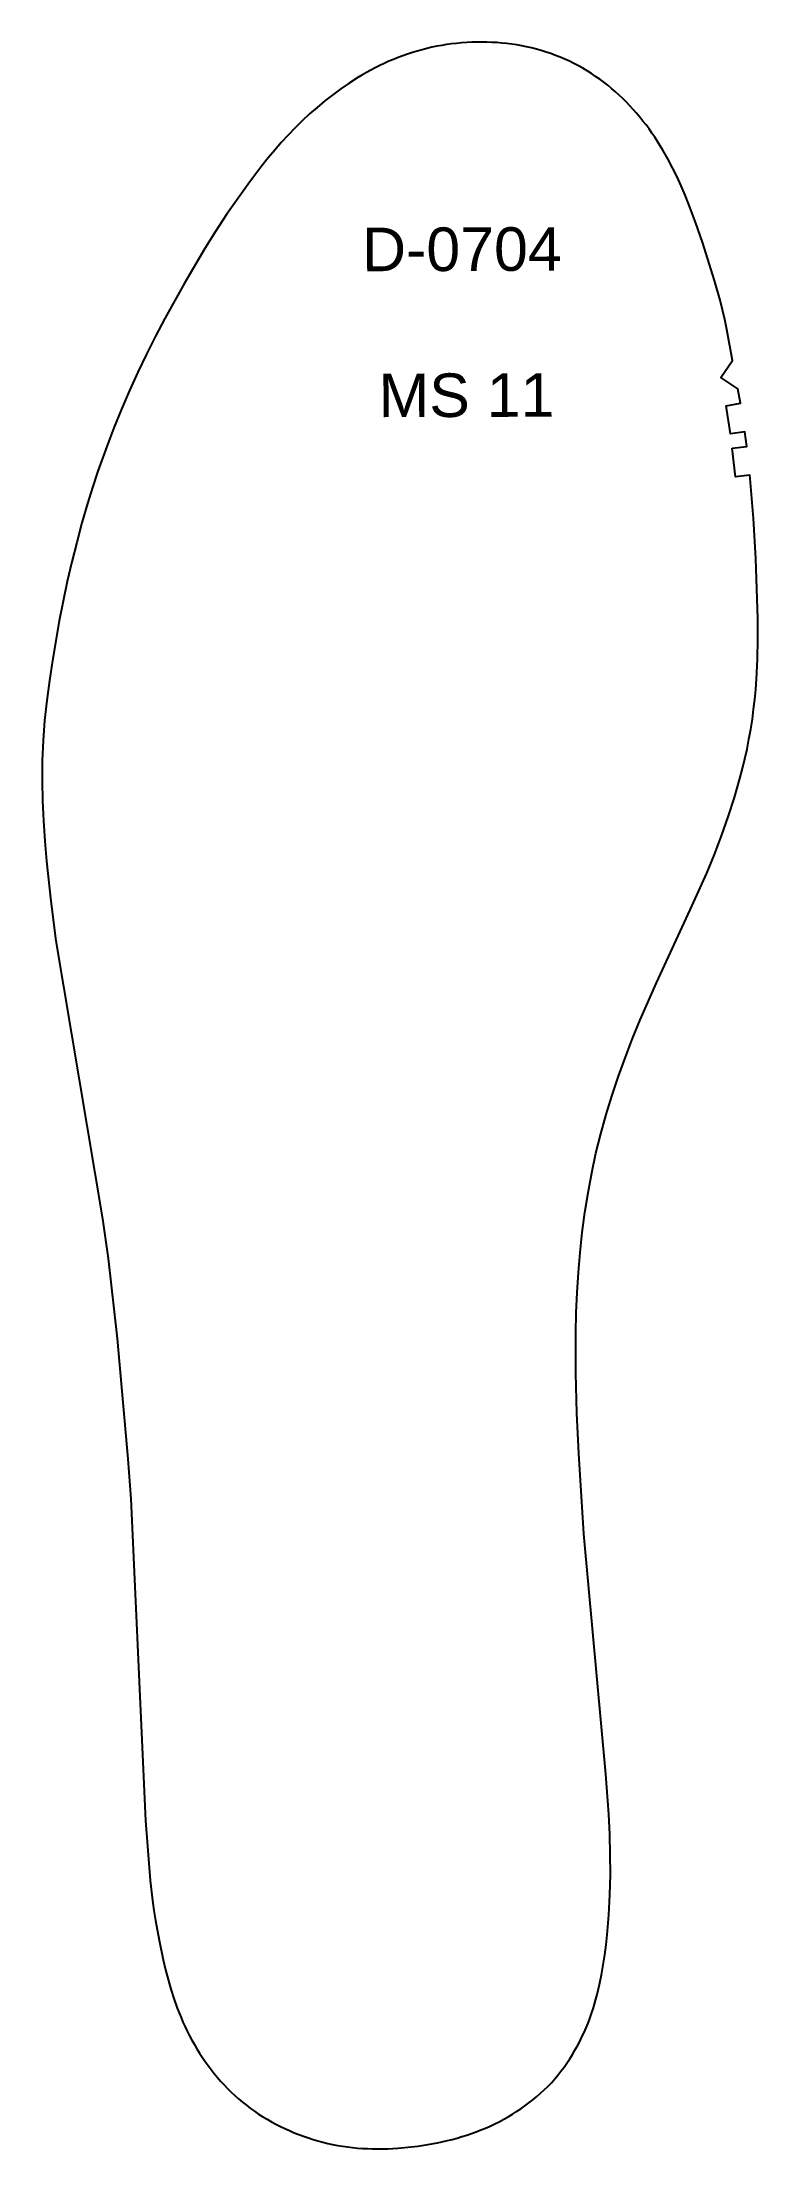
# Model space of a CAD drawing. Header units: millimetres. Extents: x 9 to 2561, y 2 to 334.
# Drawn here: x 1581 to 1679.5, y 44.1 to 334.2 of the extents above; entities that cross this region are included whole.
import ezdxf

# ---------------------------------------------------------------- set-up
doc = ezdxf.new("R2010")
doc.units = ezdxf.units.MM
doc.layers.add('DEFAULT', color=3, linetype='Continuous', true_color=0x00ff00)
doc.layers.add('LAYER_01', color=7, linetype='Continuous', true_color=0xffffff)
doc.styles.add('Arial Regular', font='arial.ttf')

# ---------------------------------------------------------------- blocks, each defined once
blk = doc.blocks.new('_X74')
at = {"layer": 'LAYER_01', "char_height": 6, "attachment_point": 7, "rotation": 0.1549, "style": 'Arial Regular'}
for s, insert, width in [('D-0704', (1625.05, 302.58), 65.8696), ('MS 11', (1627.31, 282.48), 57.1957)]:
    blk.add_mtext(s, dxfattribs=dict(at, insert=insert, width=width))

msp = doc.modelspace()

# ---------------------------------------------------------------- linework, layer by layer
at = {"layer": 'DEFAULT', "color": 3, "true_color": 0x00ff00}
msp.add_lwpolyline([(1676.01, 278.3), (1678, 278.55), (1677.74, 280.53), (1675.76, 280.27), (1675.17, 284.15), (1677.14, 284.49), (1676.79, 286.46), (1674.44, 288.03), (1676.03, 290.38), (1675.28, 294.66), (1675.01, 296.02), (1674.69, 297.36), (1674.34, 298.7), (1673.57, 301.37), (1671.92, 306.66), (1671.02, 309.28), (1670.05, 311.87), (1669.53, 313.16), (1668.99, 314.43), (1668.41, 315.69), (1667.8, 316.93), (1667.15, 318.16), (1666.46, 319.36), (1666.1, 319.95), (1665.73, 320.54), (1665.35, 321.12), (1664.96, 321.69), (1664.56, 322.26), (1664.15, 322.81), (1663.72, 323.36), (1663.29, 323.9), (1662.84, 324.43), (1662.39, 324.95), (1661.92, 325.46), (1661.44, 325.96), (1660.94, 326.44), (1660.44, 326.92), (1659.93, 327.39), (1659.4, 327.84), (1658.87, 328.28), (1658.32, 328.7), (1657.76, 329.11), (1657.2, 329.51), (1656.62, 329.89), (1656.03, 330.26), (1655.44, 330.62), (1654.83, 330.95), (1654.22, 331.28), (1653.6, 331.58), (1652.97, 331.87), (1652.33, 332.14), (1651.69, 332.4), (1651.04, 332.64), (1650.38, 332.86), (1649.72, 333.06), (1649.05, 333.25), (1648.38, 333.42), (1647.7, 333.57), (1647.02, 333.71), (1646.34, 333.83), (1645.66, 333.93), (1644.97, 334.02), (1644.28, 334.09), (1643.59, 334.15), (1642.9, 334.19), (1642.21, 334.21), (1641.51, 334.22), (1640.82, 334.22), (1640.13, 334.2), (1639.44, 334.17), (1638.75, 334.12), (1638.06, 334.05), (1637.37, 333.98), (1636.68, 333.88), (1636, 333.77), (1635.32, 333.65), (1634.64, 333.51), (1633.96, 333.35), (1633.29, 333.18), (1632.63, 333), (1631.96, 332.8), (1631.3, 332.58), (1630.65, 332.35), (1630, 332.11), (1629.36, 331.85), (1628.72, 331.58), (1628.09, 331.29), (1627.47, 331), (1626.85, 330.69), (1626.23, 330.36), (1625.63, 330.03), (1625.02, 329.68), (1624.43, 329.33), (1623.26, 328.58), (1622.12, 327.8), (1621, 326.98), (1619.91, 326.13), (1618.84, 325.24), (1617.8, 324.33), (1616.79, 323.38), (1615.8, 322.41), (1614.84, 321.41), (1613.91, 320.39), (1613, 319.35), (1612.11, 318.28), (1611.25, 317.2), (1609.57, 314.99), (1607.95, 312.75), (1606.38, 310.47), (1604.85, 308.15), (1603.38, 305.81), (1600.58, 301.03), (1597.88, 296.18), (1596.59, 293.73), (1595.35, 291.25), (1594.15, 288.75), (1593.01, 286.23), (1591.91, 283.69), (1590.86, 281.12), (1589.87, 278.53), (1588.66, 275.12), (1587.92, 272.9), (1587.22, 270.66), (1586.44, 268), (1585.73, 265.32), (1585.06, 262.63), (1584.44, 259.93), (1583.34, 254.5), (1582.38, 249.04), (1581.97, 246.3), (1581.61, 243.55), (1581.32, 240.8), (1581.12, 238.03), (1581, 235.27), (1580.98, 232.5), (1581.03, 229.73), (1581.15, 226.96), (1581.33, 224.19), (1581.56, 221.43), (1582.15, 215.92), (1582.87, 210.43), (1589.27, 172.17), (1590.05, 166.68), (1591.32, 155.67), (1592.79, 139.11), (1593.19, 133.58), (1595.19, 89.29), (1595.85, 81.01), (1596.16, 78.26), (1596.35, 76.88), (1596.57, 75.52), (1597.07, 72.79), (1597.65, 70.08), (1597.98, 68.73), (1598.33, 67.39), (1598.71, 66.06), (1599.13, 64.74), (1599.59, 63.43), (1599.84, 62.79), (1600.1, 62.15), (1600.37, 61.51), (1600.66, 60.88), (1600.96, 60.26), (1601.27, 59.64), (1601.6, 59.03), (1601.94, 58.42), (1602.29, 57.83), (1602.65, 57.24), (1603.03, 56.66), (1603.42, 56.08), (1603.82, 55.52), (1604.24, 54.96), (1604.67, 54.42), (1605.11, 53.89), (1605.56, 53.36), (1606.03, 52.85), (1606.51, 52.35), (1607, 51.87), (1607.51, 51.39), (1608.03, 50.93), (1608.55, 50.48), (1609.1, 50.05), (1609.65, 49.63), (1610.21, 49.23), (1610.78, 48.84), (1611.37, 48.47), (1611.96, 48.12), (1612.57, 47.78), (1613.18, 47.45), (1613.8, 47.14), (1614.42, 46.84), (1615.05, 46.56), (1615.69, 46.28), (1616.34, 46.03), (1616.98, 45.78), (1617.64, 45.56), (1618.3, 45.34), (1618.96, 45.15), (1619.63, 44.97), (1620.3, 44.8), (1620.98, 44.65), (1621.66, 44.53), (1622.34, 44.41), (1623.03, 44.32), (1623.72, 44.23), (1624.41, 44.17), (1625.1, 44.12), (1625.79, 44.08), (1626.48, 44.06), (1627.17, 44.05), (1627.87, 44.06), (1628.56, 44.07), (1629.25, 44.1), (1629.94, 44.15), (1631.32, 44.27), (1632.7, 44.43), (1634.07, 44.64), (1635.43, 44.89), (1636.78, 45.19), (1637.45, 45.36), (1638.12, 45.54), (1638.79, 45.74), (1639.45, 45.94), (1640.11, 46.16), (1640.76, 46.4), (1641.4, 46.65), (1642.04, 46.91), (1642.68, 47.19), (1643.31, 47.48), (1643.93, 47.79), (1644.54, 48.12), (1645.14, 48.46), (1645.74, 48.81), (1646.32, 49.18), (1646.9, 49.56), (1647.47, 49.96), (1648.02, 50.38), (1648.57, 50.8), (1649.1, 51.25), (1649.62, 51.7), (1650.13, 52.18), (1650.62, 52.66), (1651.1, 53.16), (1651.56, 53.68), (1652, 54.21), (1652.43, 54.75), (1652.85, 55.31), (1653.25, 55.87), (1653.63, 56.45), (1654, 57.04), (1654.35, 57.64), (1654.69, 58.24), (1655.01, 58.85), (1655.32, 59.48), (1655.61, 60.1), (1655.88, 60.74), (1656.15, 61.38), (1656.39, 62.03), (1656.63, 62.68), (1656.85, 63.34), (1657.05, 64), (1657.24, 64.66), (1657.42, 65.33), (1657.74, 66.68), (1658.02, 68.04), (1658.26, 69.4), (1658.46, 70.77), (1658.64, 72.15), (1658.79, 73.52), (1659.02, 76.29), (1659.16, 79.05), (1659.23, 81.82), (1659.21, 84.59), (1659.14, 87.36), (1659, 90.13), (1658.62, 95.66), (1655.57, 128.77), (1654.87, 139.83), (1654.61, 145.37), (1654.46, 150.91), (1654.46, 156.45), (1654.53, 159.22), (1654.65, 161.99), (1654.83, 164.75), (1655.06, 167.51), (1655.36, 170.27), (1655.72, 173.01), (1656.16, 175.75), (1656.66, 178.47), (1657.25, 181.18), (1657.91, 183.87), (1658.65, 186.54), (1659.47, 189.19), (1660.35, 191.82), (1661.29, 194.42), (1662.29, 197.01), (1663.35, 199.57), (1665.57, 204.65), (1670.24, 214.7), (1672.5, 219.76), (1673.56, 222.32), (1674.54, 224.91), (1675.46, 227.52), (1676.31, 230.16), (1677.08, 232.82), (1677.43, 234.16), (1677.75, 235.51), (1678.05, 236.86), (1678.32, 238.22), (1678.57, 239.58), (1678.78, 240.95), (1678.96, 242.33), (1679.12, 243.7), (1679.25, 245.08), (1679.35, 246.46), (1679.49, 249.23), (1679.54, 252), (1679.53, 254.77), (1679.26, 263.08), (1678.95, 268.61), (1678.5, 274.14), (1678.45, 274.58), (1676.46, 274.37)], close=True, dxfattribs=at)

# ---------------------------------------------------------------- block references
at = {"layer": 'LAYER_01'}
msp.add_blockref('_X74', (0, 0), dxfattribs=at)

doc.saveas('drawing.dxf')
